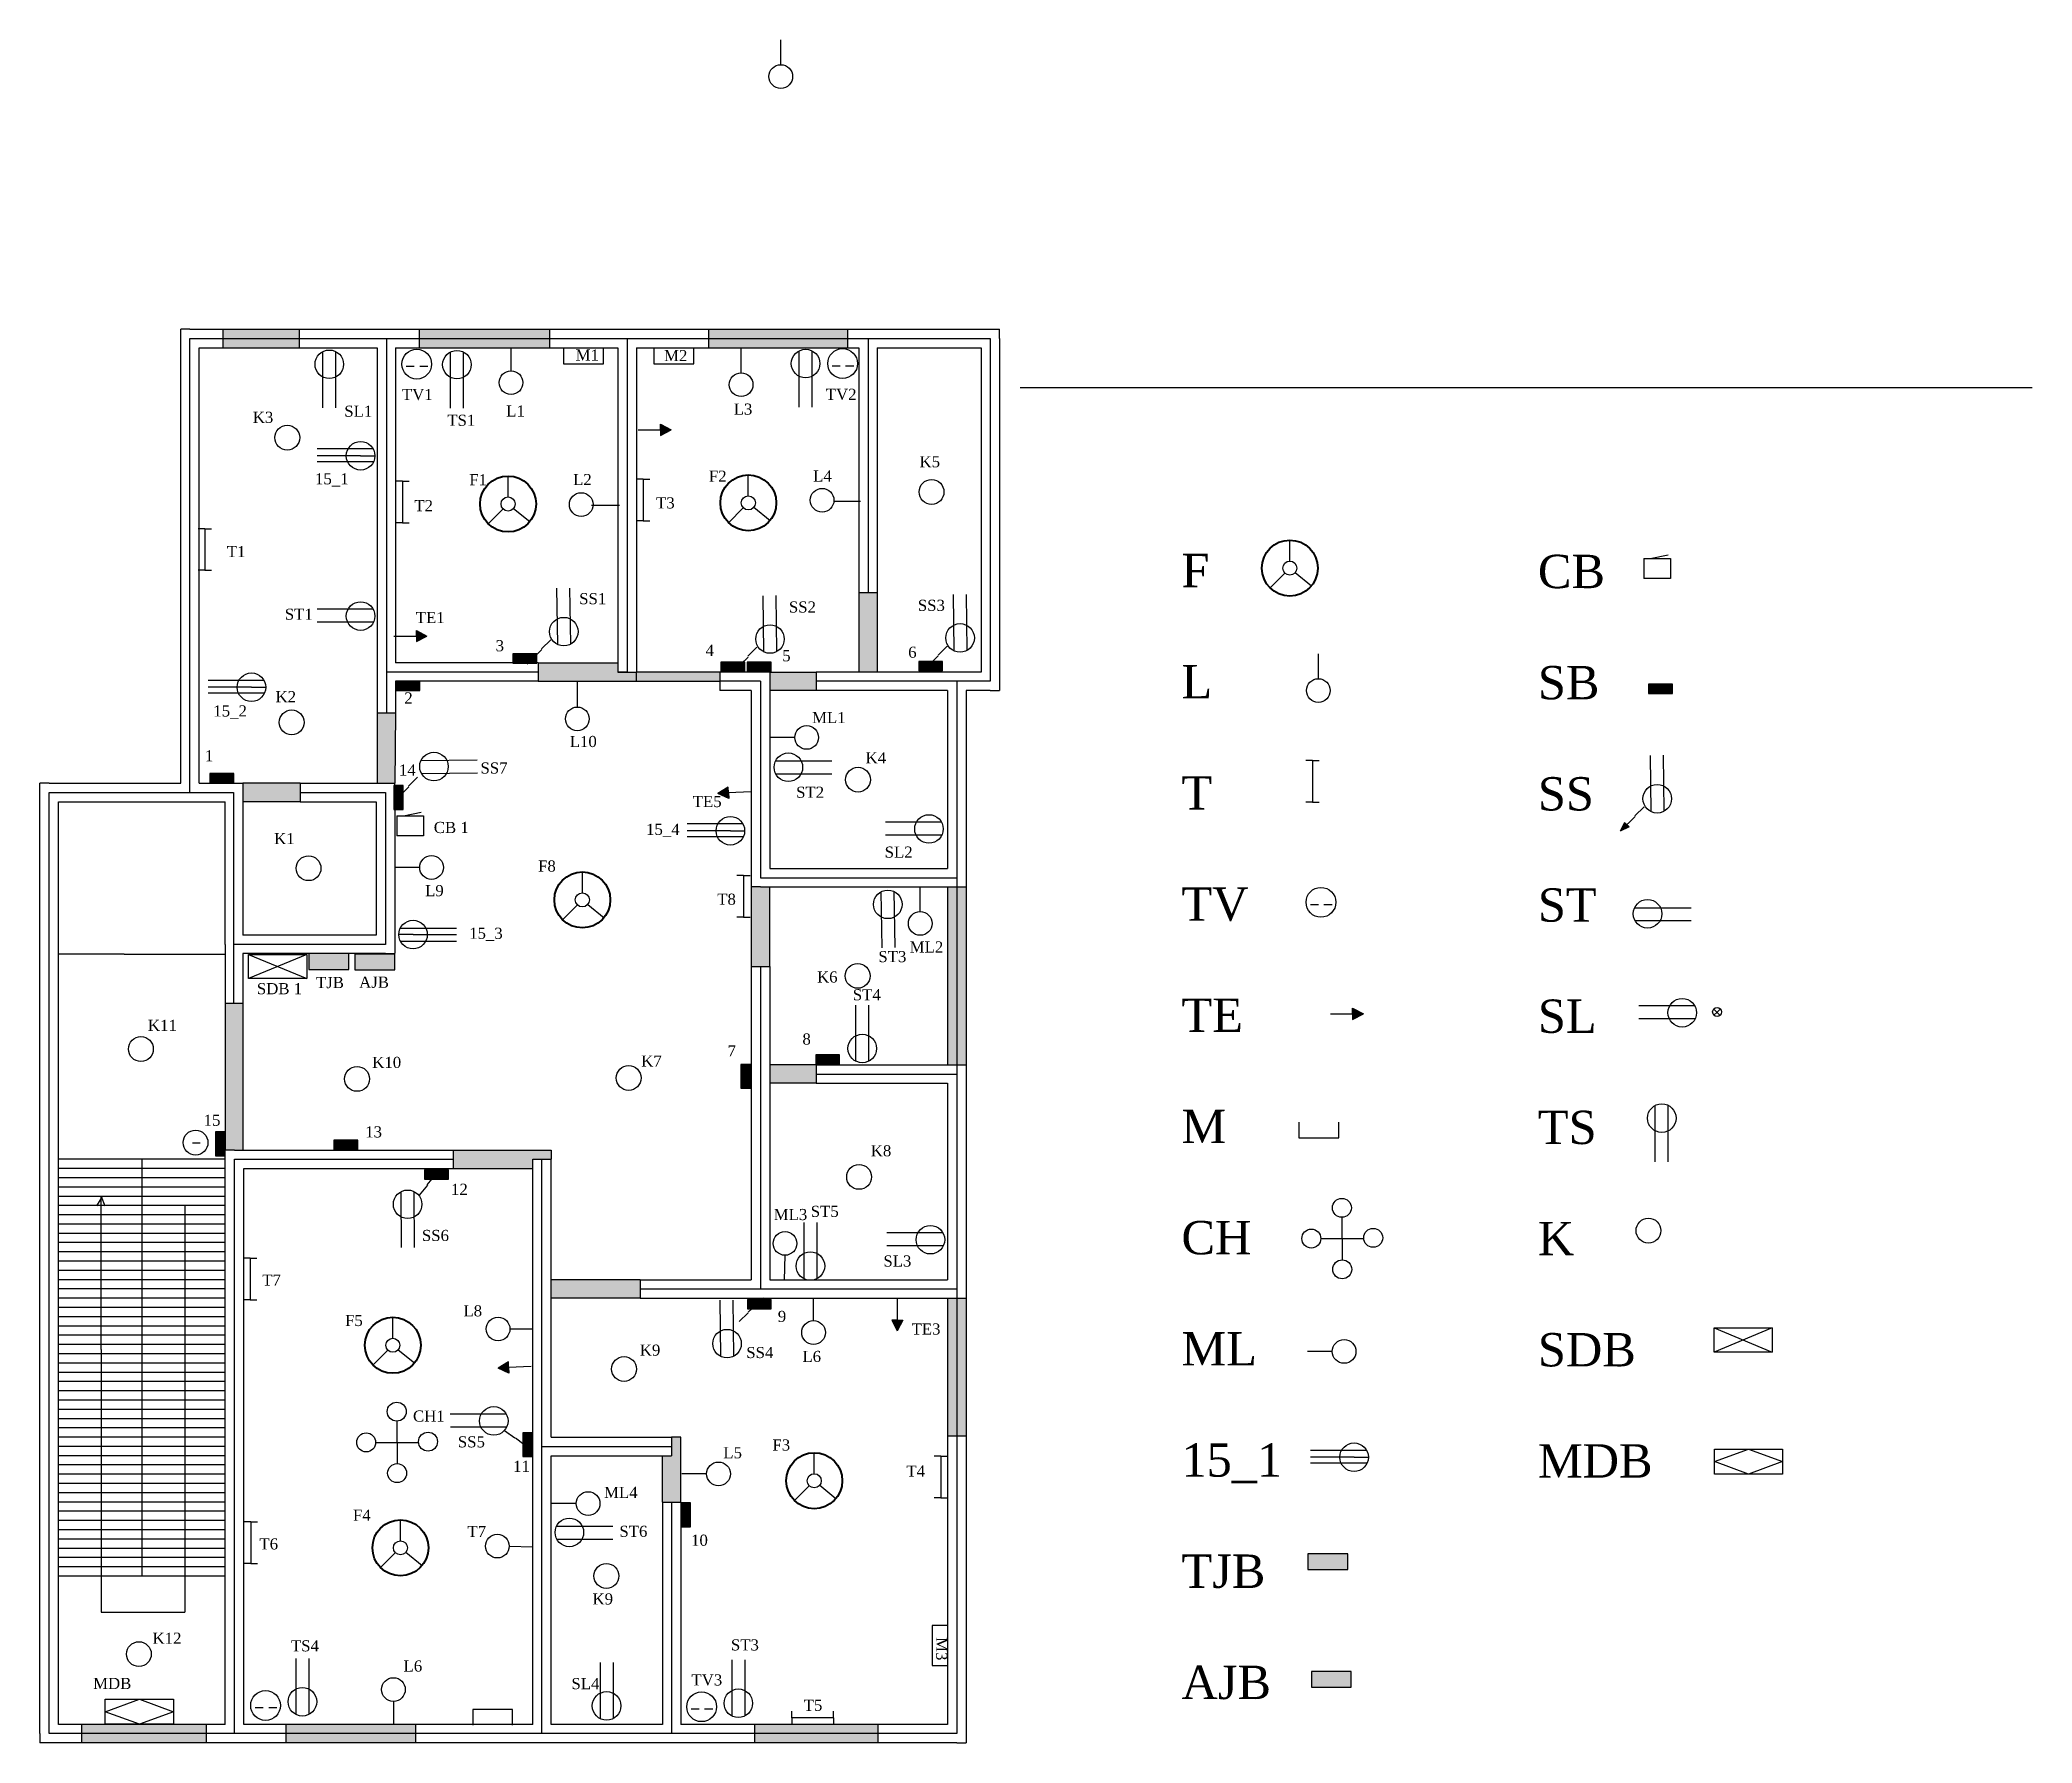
# Model space of a CAD drawing. Header units: inches. Extents: x -3484 to 5207, y -4537 to 4154.
# Drawn here: x -89 to 987, y -658 to 261 of the extents above; entities that cross this region are included whole.
import ezdxf

# ---------------------------------------------------------------- set-up
doc = ezdxf.new("R2010")
doc.units = ezdxf.units.IN
doc.header["$MEASUREMENT"] = 0

msp = doc.modelspace()

# ---------------------------------------------------------------- texts
at = {"attachment_point": 1}
for s, insert, char_height in [('{\\fTimes New Roman|b0|i0|c0|p18;\\C72;M1}', (200.6, 93.9), 6), ('{\\fTimes New Roman|b0|i0|c0|p18;\\C72;M2}', (248.3, 93.6), 6), ('{\\fTimes New Roman|b0|i0|c0|p18;\\C141;TV1}', (106.8, 72.6), 6), ('{\\fTimes New Roman|b0|i0|c0|p18;L3}', (285.9, 64.7), 6), ('{\\fTimes New Roman|b0|i0|c0|p18;\\C141;TV2}', (335.6, 72.7), 6), ('{\\fTimes New Roman|b0|i0|c0|p18;K3}', (26.3, 60.3), 6), ('{\\fTimes New Roman|b0|i0|c0|p18;SL1}', (75.7, 63.6), 6), ('{\\fTimes New Roman|b0|i0|c0|p18;TS1}', (131.3, 58.7), 6), ('{\\fTimes New Roman|b0|i0|c0|p18;L1}', (163.1, 63.7), 6), ('{\\fTimes New Roman|b0|i0|c0|p18;K5}', (386.2, 36.3), 6), ('{\\fTimes New Roman|b0|i0|c0|p18;\\C72;15_1}', (59.9, 27.1), 6), ('{\\fTimes New Roman|b0|i0|c0|p18;F1}', (143.2, 26.6), 6), ('{\\fTimes New Roman|b0|i0|c0|p18;L2}', (199.2, 26.7), 6), ('{\\fTimes New Roman|b0|i0|c0|p18;F2}', (272.5, 28.5), 6), ('{\\fTimes New Roman|b0|i0|c0|p18;L4}', (328.8, 28.6), 6), ('{\\fTimes New Roman|b0|i0|c0|p18;T2}', (113.5, 12.6), 6), ('{\\fTimes New Roman|b0|i0|c0|p18;T3}', (244, 14.1), 6), ('{\\fTimes New Roman|b0|i0|c0|p18;T1}', (12.3, -12.2), 6), ('{\\fTimes New Roman|b0|i0|c0|p18;F\\P\\PL\\P\\PT\\P\\PTV\\P\\PTE\\P\\PM\\P\\PCH\\P\\PML\\P\\P15_1\\P\\PTJB\\P\\PAJB}', (527.6, -16.4), 18), ('{\\fTimes New Roman|b0|i0|c0|p18;CB\\P\\PSB\\P\\PSS\\P\\PST\\P\\PSL\\P\\PTS\\P\\PK\\P\\PSDB\\P\\PMDB\\P }', (720, -16.9), 18), ('{\\fTimes New Roman|b0|i0|c0|p18;SS1}', (202.5, -37.6), 6), ('{\\fTimes New Roman|b0|i0|c0|p18;SS2}', (315.7, -42.1), 6), ('{\\fTimes New Roman|b0|i0|c0|p18;SS3}', (385.3, -41.2), 6), ('{\\fTimes New Roman|b0|i0|c0|p18;ST1}', (43.6, -46), 6), ('{\\fTimes New Roman|b0|i0|c0|p18;\\C54;TE1}', (114.3, -47.8), 6), ('{\\fTimes New Roman|b0|i0|c0|p18;\\C20;3}', (157.4, -63), 6), ('{\\fTimes New Roman|b0|i0|c0|p18;\\C20;4}', (270.7, -65.5), 6), ('{\\fTimes New Roman|b0|i0|c0|p18;\\C20;5}', (312.1, -68.4), 6), ('{\\fTimes New Roman|b0|i0|c0|p18;\\C20;6}', (380.1, -66.5), 6), ('{\\fTimes New Roman|b0|i0|c0|p18;K2}', (38.6, -90.5), 6), ('{\\fTimes New Roman|b0|i0|c0|p18;\\C20;2}', (108.1, -91.2), 6), ('{\\fTimes New Roman|b0|i0|c0|p18;\\C72;15_2}', (5, -98.2), 6), ('{\\fTimes New Roman|b0|i0|c0|p18;ML1}', (328.2, -101.8), 6), ('{\\fTimes New Roman|b0|i0|c0|p18;L10}', (197.4, -114.7), 6), ('{\\fTimes New Roman|b0|i0|c0|p18;\\C20;1}', (0.5, -122.4), 6), ('{\\fTimes New Roman|b0|i0|c0|p18;\\C0;SS7}', (149.2, -129), 6), ('{\\fTimes New Roman|b0|i0|c0|p18;K4}', (357.1, -123.5), 6), ('{\\fTimes New Roman|b0|i0|c0|p18;\\C20;14}', (105.2, -130.1), 6), ('{\\fTimes New Roman|b0|i0|c0|p18;\\C54;TE5}', (263.8, -147.1), 6), ('{\\fTimes New Roman|b0|i0|c0|p18;ST2}', (319.6, -142.1), 6), ('{\\fTimes New Roman|b0|i0|c0|p18;\\C4;CB 1}', (124, -161.1), 6), ('{\\fTimes New Roman|b0|i0|c0|p18;K1}', (37.8, -167.1), 6), ('{\\fTimes New Roman|b0|i0|c0|p18;\\C72;15_4}', (238.6, -162.1), 6), ('{\\fTimes New Roman|b0|i0|c0|p18;\\C0;F8}', (180.3, -181.9), 6), ('{\\fTimes New Roman|b0|i0|c0|p18;SL2}', (367.4, -174.4), 6), ('{\\fTimes New Roman|b0|i0|c0|p18;\\C0;L9}', (119.3, -195.2), 6), ('{\\fTimes New Roman|b0|i0|c0|p18;\\C0;T8}', (277, -199.8), 6), ('{\\fTimes New Roman|b0|i0|c0|p18;\\C72;15_3}', (143.1, -218.2), 6), ('{\\fTimes New Roman|b0|i0|c0|p18;ML2}', (380.9, -225.6), 6), ('{\\fTimes New Roman|b0|i0|c0|p18;ST3}', (364, -230.8), 6), ('{\\fTimes New Roman|b0|i0|c0|p18;\\C54;TJB}', (60.4, -244.8), 6), ('{\\fTimes New Roman|b0|i0|c0|p18;\\C141;AJB}', (83.7, -244.6), 6), ('{\\fTimes New Roman|b0|i0|c0|p18;K6}', (330.9, -241.8), 6), ('{\\fTimes New Roman|b0|i0|c0|p18;\\C20;SDB 1}', (28.5, -248.1), 6), ('{\\fTimes New Roman|b0|i0|c0|p18;ST4}', (350.2, -251.4), 6), ('{\\fTimes New Roman|b0|i0|c0|p18;\\C0;K11}', (-30.3, -267.9), 6), ('{\\fTimes New Roman|b0|i0|c0|p18;\\C20;8}', (323, -275.3), 6), ('{\\fTimes New Roman|b0|i0|c0|p18;\\C0;K10}', (90.8, -287.9), 6), ('{\\fTimes New Roman|b0|i0|c0|p18;\\C0;K7}', (236, -287.2), 6), ('{\\fTimes New Roman|b0|i0|c0|p18;\\C20;7}', (282.6, -281.7), 6), ('{\\fTimes New Roman|b0|i0|c0|p18;\\C20;15}', (-0.2, -319.1), 6), ('{\\fTimes New Roman|b0|i0|c0|p18;\\C20;13}', (87, -325.4), 6), ('{\\fTimes New Roman|b0|i0|c0|p18;K8}', (359.9, -335.6), 6), ('{\\fTimes New Roman|b0|i0|c0|p18;\\C20;12}', (133.3, -356.4), 6), ('{\\fTimes New Roman|b0|i0|c0|p18;ML3}', (307.5, -370), 6), ('{\\fTimes New Roman|b0|i0|c0|p18;ST5}', (327.5, -368.3), 6), ('{\\fTimes New Roman|b0|i0|c0|p18;SS6}', (117.6, -381.3), 6), ('{\\fTimes New Roman|b0|i0|c0|p18;SL3}', (366.7, -395.1), 6), ('{\\fTimes New Roman|b0|i0|c0|p18;T7}', (31.4, -405.4), 6), ('{\\fTimes New Roman|b0|i0|c0|p18;F5}', (76.1, -427.2), 6), ('{\\fTimes New Roman|b0|i0|c0|p18;L8}', (140, -422), 6), ('{\\fTimes New Roman|b0|i0|c0|p18;\\C20;9}', (309.7, -425), 6), ('{\\fTimes New Roman|b0|i0|c0|p18;\\C54;TE3}', (381.9, -431.8), 6), ('{\\fTimes New Roman|b0|i0|c0|p18;K9}', (235.2, -443.2), 6), ('{\\fTimes New Roman|b0|i0|c0|p18;SS4}', (292.7, -444.5), 6), ('{\\fTimes New Roman|b0|i0|c0|p18;L6}', (323, -446.6), 6), ('{\\fTimes New Roman|b0|i0|c0|p18;CH1}', (112.8, -478.8), 6), ('{\\fTimes New Roman|b0|i0|c0|p18;SS5}', (137, -492.7), 6), ('{\\fTimes New Roman|b0|i0|c0|p18;F3}', (306.8, -494.4), 6), ('{\\fTimes New Roman|b0|i0|c0|p18;L5}', (280.3, -498.6), 6), ('{\\fTimes New Roman|b0|i0|c0|p18;\\C20;11}', (166.8, -505.9), 6), ('{\\fTimes New Roman|b0|i0|c0|p18;T4}', (379.1, -508.5), 6), ('{\\fTimes New Roman|b0|i0|c0|p18;ML4}', (215.9, -520), 6), ('{\\fTimes New Roman|b0|i0|c0|p18;F4}', (80.4, -532.3), 6), ('{\\fTimes New Roman|b0|i0|c0|p18;T6}', (29.9, -547.8), 6), ('{\\fTimes New Roman|b0|i0|c0|p18;T7}', (142.2, -541.1), 6), ('{\\fTimes New Roman|b0|i0|c0|p18;ST6}', (224.2, -541), 6), ('{\\fTimes New Roman|b0|i0|c0|p18;\\C20;10}', (262.9, -545.8), 6), ('{\\fTimes New Roman|b0|i0|c0|p18;K9}', (209.7, -577.5), 6), ('{\\fTimes New Roman|b0|i0|c0|p18;K12}', (-27.8, -598.7), 6), ('{\\fTimes New Roman|b0|i0|c0|p18;ST3}', (284.4, -602.3), 6), ('{\\fTimes New Roman|b0|i0|c0|p18;TS4}', (46.9, -602.8), 6), ('{\\fTimes New Roman|b0|i0|c0|p18;\\C20;MDB}', (-59.9, -623.1), 6), ('{\\fTimes New Roman|b0|i0|c0|p18;L6}', (107.7, -613.7), 6), ('{\\fTimes New Roman|b0|i0|c0|p18;SL4}', (198.3, -623.2), 6), ('{\\fTimes New Roman|b0|i0|c0|p18;\\C141;TV3}', (263.1, -621.2), 6), ('{\\fTimes New Roman|b0|i0|c0|p18;T5}', (323.7, -634.9), 6)]:
    msp.add_mtext(s, dxfattribs=dict(at, insert=insert, char_height=char_height))
at = {"insert": (401.2, -601.1), "char_height": 6, "attachment_point": 1, "rotation": 270}
msp.add_mtext('{\\fTimes New Roman|b0|i0|c0|p18;\\C72;M3}', dxfattribs=at)

# ---------------------------------------------------------------- blocks, each defined once
blk = doc.blocks.new('A$C7E540E8D')
for p, q in [((24.5, 3), (24.5, 33.4)), ((31.5, 3.2), (31.5, 33.4)), ((6.7, 6.7), (2.4, 6.7)), ((14.1, 6.7), (9.7, 6.7))]:
    blk.add_line(p, q)
for centre, radius in [((8, 8), 8.04), ((27.9, 10), 7.71)]:
    blk.add_circle(centre, radius)

# ---------------------------------------------------------------- hatches: boundary and pattern name
h = msp.add_hatch(color=71)
h.paths.add_polyline_path([(51.5, 99.8), (51.5, 104.8), (16.4, 104.8), (10.4, 104.8), (10.4, 99.8), (16.4, 99.8)])
h.paths.add_polyline_path([(51.5, 94.8), (51.5, 99.8), (16.4, 99.8), (10.4, 99.8), (10.4, 94.8), (16.4, 94.8)])
h.paths.add_polyline_path([(186.6, 99.8), (186.6, 104.8), (116.3, 104.8), (116.3, 99.8)])
h.paths.add_polyline_path([(186.6, 94.8), (186.6, 99.8), (116.3, 99.8), (116.3, 94.8)])
h = msp.add_hatch(color=71)
h.paths.add_polyline_path([(347.5, 94.8), (347.5, 99.8), (272.4, 99.8), (272.4, 94.8)])
h.paths.add_polyline_path([(272.4, 104.8), (272.4, 99.8), (347.5, 99.8), (347.5, 104.8)])
h = msp.add_hatch(color=256)
h.paths.add_polyline_path([(252.1, 50.5), (246.4, 53.5), (246.4, 50.5)])
h.paths.add_polyline_path([(246.4, 47.5), (252.1, 50.5), (246.4, 50.5)])
h = msp.add_hatch(color=5)
h.paths.add_polyline_path([(233.4, -80.2), (233.4, -85.2), (278.4, -85.2), (278.4, -80.2)])
h.paths.add_polyline_path([(330.4, -90.2), (330.4, -80.2), (305.4, -80.2), (305.4, -85.2), (305.4, -90.2)])
h.paths.add_polyline_path([(363.4, -37.2), (353.4, -37.2), (353.4, -80.2), (363.4, -80.2)])
h.paths.add_polyline_path([(305.4, -196.2), (300.4, -196.2), (295.4, -196.2), (295.4, -239.2), (305.4, -239.2)])
h.paths.add_polyline_path([(330.4, -302.2), (330.4, -292.2), (305.4, -292.2), (305.4, -297.2), (305.4, -302.2)])
h.paths.add_polyline_path([(235.4, -418.2), (235.4, -408.2), (187.4, -408.2), (187.4, -418.2)])
h.paths.add_polyline_path([(134.4, -338.2), (134.4, -348.2), (177.4, -348.2), (177.4, -343.2), (187.4, -343.2), (187.4, -338.2)])
h.paths.add_polyline_path([(20.9, -259.2), (11.4, -259.2), (11.4, -338.2), (16.4, -338.2), (20.9, -338.2)])
h.paths.add_polyline_path([(51.9, -150.2), (51.9, -140.2), (20.9, -140.2), (20.9, -145.2), (20.9, -150.2)])
h.paths.add_polyline_path([(103.4, -102.2), (93.4, -102.2), (93.4, -140.2), (97.9, -140.2), (102.9, -140.2)])
h = msp.add_hatch(color=3)
h.paths.add_polyline_path([(363.4, -37.2), (353.4, -37.2), (353.4, -80.2), (363.4, -80.2)])
h.paths.add_polyline_path([(330.4, -80.2), (305.4, -80.2), (305.4, -85.2), (305.4, -90.2), (330.4, -90.2)])
h.paths.add_polyline_path([(233.4, -85.2), (233.4, -80.2), (223.4, -80.2), (223.4, -75.2), (180.4, -75.2), (180.4, -85.2)])
h.paths.add_polyline_path([(278.4, -85.2), (278.4, -80.2), (233.4, -80.2), (233.4, -85.2)])
h.paths.add_polyline_path([(295.4, -239.2), (305.4, -239.2), (305.4, -196.2), (300.4, -196.2), (295.4, -196.2)])
h.paths.add_polyline_path([(305.4, -292.2), (305.4, -297.2), (305.4, -302.2), (330.4, -302.2), (330.4, -292.2)])
h.paths.add_polyline_path([(235.4, -418.2), (235.4, -408.2), (187.4, -408.2), (187.4, -418.2)])
h.paths.add_polyline_path([(247.4, -528.2), (257.4, -528.2), (257.4, -493.2), (252.4, -493.2), (252.4, -503.2), (247.4, -503.2)])
h.paths.add_polyline_path([(134.4, -338.2), (134.4, -348.2), (177.4, -348.2), (177.4, -343.2), (187.4, -343.2), (187.4, -338.2)])
h.paths.add_polyline_path([(20.9, -259.2), (11.4, -259.2), (11.4, -338.2), (16.4, -338.2), (20.9, -338.2)])
h.paths.add_polyline_path([(51.9, -150.2), (51.9, -140.2), (20.9, -140.2), (20.9, -145.2), (20.9, -150.2)])
h.paths.add_polyline_path([(103.4, -102.2), (93.4, -102.2), (93.4, -140.2), (97.9, -140.2), (102.9, -140.2)])
h = msp.add_hatch(color=55)
h.paths.add_polyline_path([(363.4, -37.2), (353.4, -37.2), (353.4, -80.2), (363.4, -80.2)])
h.paths.add_polyline_path([(305.4, -85.2), (305.4, -90.2), (330.4, -90.2), (330.4, -80.2), (305.4, -80.2)])
h.paths.add_polyline_path([(180.4, -75.2), (180.4, -85.2), (233.4, -85.2), (233.4, -80.2), (223.4, -80.2), (223.4, -75.2)])
h.paths.add_polyline_path([(295.4, -239.2), (305.4, -239.2), (305.4, -196.2), (300.4, -196.2), (295.4, -196.2)])
h.paths.add_polyline_path([(278.4, -85.2), (278.4, -80.2), (233.4, -80.2), (233.4, -85.2)])
h.paths.add_polyline_path([(305.4, -292.2), (305.4, -297.2), (305.4, -302.2), (330.4, -302.2), (330.4, -292.2)])
h.paths.add_polyline_path([(235.4, -418.2), (235.4, -408.2), (187.4, -408.2), (187.4, -418.2)])
h.paths.add_polyline_path([(257.4, -493.2), (252.4, -493.2), (252.4, -503.2), (247.4, -503.2), (247.4, -528.2), (257.4, -528.2)])
h.paths.add_polyline_path([(20.9, -259.2), (11.4, -259.2), (11.4, -338.2), (16.4, -338.2), (20.9, -338.2)])
h.paths.add_polyline_path([(20.9, -140.2), (20.9, -145.2), (20.9, -150.2), (51.9, -150.2), (51.9, -140.2)])
h.paths.add_polyline_path([(102.9, -140.2), (103.4, -102.2), (93.4, -102.2), (93.4, -140.2), (97.9, -140.2)])
h = msp.add_hatch(color=256)
h.paths.add_polyline_path([(120.3, -60.8), (114.6, -57.8), (114.6, -60.8)])
h.paths.add_polyline_path([(114.6, -63.8), (120.3, -60.8), (114.6, -60.8)])
for color, points in [(8, [(179.6, -75.4), (179.6, -70.3), (166.7, -70.3), (166.7, -75.4)]), (8, [(292, -79.9), (292, -74.9), (279, -74.9), (279, -79.9)]), (8, [(306.1, -79.9), (306.1, -74.9), (293.2, -74.9), (293.2, -79.9)]), (8, [(398.7, -79.6), (398.7, -74.5), (385.8, -74.5), (385.8, -79.6)]), (8, [(116.4, -90.1), (116.4, -85.1), (103.5, -85.1), (103.5, -90.1)]), (8, [(792.7, -91.8), (792.7, -86.7), (779.8, -86.7), (779.8, -91.8)]), (8, [(16.1, -140), (16.1, -134.9), (3.2, -134.9), (3.2, -140)]), (8, [(102.4, -154.4), (107.5, -154.4), (107.5, -141.4), (102.4, -141.4)]), (55, [(56.6, -232.2), (56.6, -240.7), (78.1, -240.7), (78.1, -232.2)]), (55, [(81.4, -232.4), (81.4, -240.9), (102.9, -240.9), (102.9, -232.4)]), (151, [(102.9, -240.9), (102.9, -232.4), (81.4, -232.4), (81.4, -240.9)]), (8, [(343.1, -291.9), (343.1, -286.8), (330.2, -286.8), (330.2, -291.9)]), (8, [(289.8, -304.9), (294.9, -304.9), (294.9, -292), (289.8, -292)]), (8, [(6.1, -341.3), (11.1, -341.3), (11.1, -328.4), (6.1, -328.4)]), (8, [(83, -337.9), (83, -332.8), (70, -332.8), (70, -337.9)]), (55, [(134.4, -338.2), (134.4, -348.2), (177.4, -348.2), (177.4, -343.2), (187.4, -343.2), (187.4, -338.2)]), (8, [(131.9, -354), (131.9, -348.9), (119, -348.9), (119, -354)]), (8, [(306.2, -423.9), (306.2, -418.8), (293.3, -418.8), (293.3, -423.9)]), (8, [(172.1, -503.7), (177.2, -503.7), (177.2, -490.8), (172.1, -490.8)]), (5, [(257.4, -493.2), (252.4, -493.2), (252.4, -503.2), (247.4, -503.2), (247.4, -528.2), (257.4, -528.2)]), (55, [(257.4, -493.2), (252.4, -493.2), (252.4, -503.2), (247.4, -503.2), (247.4, -528.2), (257.4, -528.2)]), (8, [(257.5, -541.6), (262.5, -541.6), (262.5, -528.7), (257.5, -528.7)]), (55, [(595.8, -556.1), (595.8, -564.6), (617.4, -564.6), (617.4, -556.1)]), (151, [(597.8, -619.7), (597.8, -628.2), (619.3, -628.2), (619.3, -619.7)])]:
    msp.add_hatch(color=color).paths.add_polyline_path(points)
h = msp.add_hatch(color=256)
h.paths.add_polyline_path([(179.3, -73.4), (178.1, -72.2), (174.4, -75.8)])
h.paths.add_polyline_path([(178.1, -72.2), (176.8, -71.1), (174.4, -75.8)])
h = msp.add_hatch(color=256)
h.paths.add_polyline_path([(290.6, -77.4), (289.3, -76.3), (285.6, -79.9)])
h.paths.add_polyline_path([(289.3, -76.3), (288, -75.1), (285.6, -79.9)])
h = msp.add_hatch(color=256)
h.paths.add_polyline_path([(393.3, -76.8), (392, -75.6), (388.3, -79.2)])
h.paths.add_polyline_path([(392, -75.6), (390.7, -74.5), (388.3, -79.2)])
h = msp.add_hatch(color=256)
h.paths.add_polyline_path([(107.5, -147.5), (106.3, -146.4), (102.6, -150)])
h.paths.add_polyline_path([(106.3, -146.4), (105, -145.2), (102.6, -150)])
h = msp.add_hatch(color=256)
h.paths.add_polyline_path([(277.4, -145.7), (283.3, -148.4), (283.1, -145.4)])
h.paths.add_polyline_path([(283, -142.4), (277.4, -145.7), (283.1, -145.4)])
h = msp.add_hatch(color=256)
h.paths.add_polyline_path([(769.5, -163.5), (768.3, -162.4), (764.6, -166)])
h.paths.add_polyline_path([(768.3, -162.4), (767, -161.3), (764.6, -166)])
h = msp.add_hatch(color=71)
h.paths.add_polyline_path([(406.4, -196.2), (401.4, -196.2), (401.4, -292.2), (406.4, -292.2)])
h.paths.add_polyline_path([(406.4, -292.2), (411.4, -292.2), (411.4, -196.2), (406.4, -196.2)])
h = msp.add_hatch(color=256)
h.paths.add_polyline_path([(625.8, -264.7), (620, -261.7), (620, -264.7)])
h.paths.add_polyline_path([(620, -267.7), (625.8, -264.7), (620, -264.7)])
h = msp.add_hatch(color=256)
h.paths.add_polyline_path([(123, -351.3), (124.3, -352.2), (127.7, -348.3)])
h.paths.add_polyline_path([(124.3, -352.2), (125.7, -353.3), (127.7, -348.3)])
h = msp.add_hatch(color=256)
h.paths.add_polyline_path([(297, -420.5), (298.2, -421.7), (302, -418.2)])
h.paths.add_polyline_path([(298.2, -421.7), (299.4, -422.9), (302, -418.2)])
h = msp.add_hatch(color=71)
h.paths.add_polyline_path([(401.4, -492.5), (406.4, -492.5), (406.4, -418.2), (401.4, -418.2)])
h.paths.add_polyline_path([(411.4, -418.2), (406.4, -418.2), (406.4, -492.5), (411.4, -492.5)])
h = msp.add_hatch(color=256)
h.paths.add_polyline_path([(374.2, -435.8), (377.2, -430.1), (374.2, -430.1)])
h.paths.add_polyline_path([(371.2, -430.1), (374.2, -435.8), (374.2, -430.1)])
h = msp.add_hatch(color=256)
h.paths.add_polyline_path([(158.7, -455.9), (164.6, -458.6), (164.4, -455.6)])
h.paths.add_polyline_path([(164.3, -452.6), (158.7, -455.9), (164.4, -455.6)])
h = msp.add_hatch(color=256)
h.paths.add_polyline_path([(173.9, -495.8), (173, -497.2), (177.2, -500.3)])
h.paths.add_polyline_path([(173, -497.2), (172.1, -498.7), (177.2, -500.3)])
h = msp.add_hatch(color=71)
h.paths.add_polyline_path([(-66.2, -648.2), (-66.2, -653.2), (1.1, -653.2), (1.1, -648.2)])
h.paths.add_polyline_path([(-66.2, -653.2), (-66.2, -658.2), (1.1, -658.2), (1.1, -653.2)])
h = msp.add_hatch(color=71)
h.paths.add_polyline_path([(-66.2, -648.2), (-66.2, -653.2), (1.1, -653.2), (1.1, -648.2)])
h.paths.add_polyline_path([(-66.2, -653.2), (-66.2, -658.2), (1.1, -658.2), (1.1, -653.2)])
h = msp.add_hatch(color=71)
h.paths.add_polyline_path([(44.1, -648.2), (44.1, -653.2), (114.1, -653.2), (114.1, -648.2)])
h.paths.add_polyline_path([(44.1, -653.2), (44.1, -658), (44.1, -658.2), (114.1, -658.2), (114.1, -653.2)])
h = msp.add_hatch(color=71)
h.paths.add_polyline_path([(363.7, -653.2), (363.7, -648.2), (297.1, -648.2), (297.1, -653.2)])
h.paths.add_polyline_path([(297.1, -653.2), (297.1, -658.2), (363.7, -658.2), (363.7, -653.2)])
h = msp.add_hatch(color=71)
h.paths.add_polyline_path([(297.1, -648.2), (297.1, -653.2), (363.7, -653.2), (363.7, -648.2)])
h.paths.add_polyline_path([(297.1, -653.2), (297.1, -658.2), (363.7, -658.2), (363.7, -653.2)])

# ---------------------------------------------------------------- linework, layer by layer
for p, q in [((311.3, 247.6), (311.3, 261)), ((-7.6, 104.8), (-12.6, 104.8)), ((-12.6, 99.8), (-12.6, 104.8)), ((-12.6, -140.2), (-12.6, 99.8)), ((-7.6, 104.8), (16.4, 104.8)), ((10.4, 94.7), (10.4, 104.8)), ((16.4, 104.8), (98.4, 104.8)), ((51.5, 94.7), (51.5, 104.8)), ((98.4, 104.8), (228.4, 104.8)), ((116.3, 94.7), (116.3, 104.7)), ((186.6, 94.7), (186.6, 104.8)), ((228.4, 104.8), (358.4, 104.8)), ((272.4, 94.8), (272.4, 104.9)), ((347.5, 94.8), (347.5, 104.7)), ((358.4, 104.8), (424.4, 104.8)), ((424.4, 104.8), (429.4, 104.8)), ((429.4, 99.8), (429.4, 104.8)), ((429.4, 99.8), (429.4, -85.2)), ((-2.6, 94.8), (16.4, 94.8)), ((-2.6, -140.2), (-2.6, 94.8)), ((16.4, 94.8), (93.4, 94.8)), ((63.9, 92.7), (63.9, 62.4)), ((70.9, 92.8), (70.9, 62.4)), ((93.4, 94.8), (93.4, -80.2)), ((103.4, 94.8), (223.4, 94.8)), ((103.4, 94.8), (103.4, -75.2)), ((132.9, 92.5), (132.9, 62.2)), ((139.9, 92.6), (139.9, 62.2)), ((165.7, 82.4), (165.7, 94.8)), ((194.1, 94.7), (194.1, 86.2)), ((194.1, 86.2), (215.7, 86.2)), ((215.7, 86.2), (215.7, 94.7)), ((223.4, 94.8), (223.4, -80.2)), ((233.4, 94.8), (353.4, 94.8)), ((233.4, 94.8), (233.4, -80.2)), ((242.7, 94.6), (242.7, 86.1)), ((242.7, 86.1), (264.3, 86.1)), ((264.3, 86.1), (264.3, 94.6)), ((289.9, 81.3), (289.9, 94.8)), ((321.1, 93), (321.1, 62.8)), ((328.1, 93.2), (328.1, 62.8)), ((353.4, 94.8), (353.4, -37.2)), ((363.4, 94.8), (419.4, 94.8)), ((363.4, 94.8), (363.4, -37.2)), ((419.4, 94.8), (419.4, -80.2)), ((113.4, 84.7), (109.1, 84.7)), ((120.8, 84.7), (116.4, 84.7)), ((343.3, 84.9), (339, 84.9)), ((350.8, 84.9), (346.3, 84.9)), ((440.5, 73.3), (986.8, 73.3)), ((234.3, 50.5), (246.4, 50.5)), ((246.4, 50.5), (246.4, 53.5)), ((246.4, 53.5), (252.1, 50.5)), ((246.4, 50.5), (246.4, 47.5)), ((246.4, 50.5), (252.1, 50.5)), ((246.4, 47.5), (252.1, 50.5)), ((91.3, 40.2), (61.1, 40.2)), ((84.5, 36.5), (61.1, 36.5)), ((91.5, 33.2), (61.1, 33.2)), ((84.5, 36.5), (92.2, 36.5)), ((107.2, 22.8), (103.6, 22.8)), ((107.2, 22.8), (107.2, 0.4)), ((107.2, 22.8), (110.8, 22.8)), ((164.1, 14.3), (164.1, 25.7)), ((237, 23.9), (233.4, 23.9)), ((237, 23.9), (237, 1.4)), ((237, 23.9), (240.6, 23.9)), ((293.8, 14.9), (293.8, 26.3)), ((340, 12.1), (354.3, 12.1)), ((107.2, 0.4), (103.6, 0.4)), ((107.2, 0.4), (110.8, 0.4)), ((161.4, 7.9), (153.4, -0.2)), ((167.1, 8.1), (175.9, 1)), ((209.2, 9.9), (224.2, 9.9)), ((237, 1.4), (233.4, 1.4)), ((237, 1.4), (240.6, 1.4)), ((291.1, 8.4), (283.1, 0.4)), ((296.7, 8.7), (305.5, 1.5)), ((0.5, -2.9), (-3.1, -2.9)), ((0.5, -2.9), (0.5, -25.3)), ((0.5, -2.9), (4.1, -2.9)), ((586.1, -20.3), (586.1, -8.9)), ((777.2, -19), (791.6, -19)), ((777.2, -19), (777.2, -29.8)), ((780.7, -19), (790.3, -16.9)), ((791.6, -19), (791.6, -29.8)), ((0.5, -25.3), (-3.1, -25.3)), ((0.5, -25.3), (4.1, -25.3)), ((583.4, -26.8), (575.4, -34.8)), ((589, -26.5), (597.8, -33.7)), ((791.6, -29.8), (777.2, -29.8)), ((190.9, -65.4), (190.5, -35)), ((197.9, -65.1), (197.5, -34.9)), ((302.2, -69.4), (301.8, -39)), ((309.2, -69.2), (308.8, -38.9)), ((353.4, -37.2), (363.4, -37.2)), ((353.4, -37.2), (353.4, -80.2)), ((363.4, -37.2), (363.4, -80.2)), ((404.9, -68.8), (404.5, -38.4)), ((411.9, -68.5), (411.5, -38.3)), ((102.5, -60.8), (114.6, -60.8)), ((114.6, -60.8), (114.6, -57.8)), ((114.6, -57.8), (120.3, -60.8)), ((114.6, -60.8), (114.6, -63.8)), ((114.6, -60.8), (120.3, -60.8)), ((114.6, -63.8), (120.3, -60.8)), ((182.2, -67.7), (187.1, -62.8)), ((180.4, -75.2), (103.4, -75.2)), ((179.6, -70.3), (166.7, -70.3)), ((166.7, -70.3), (166.7, -75.4)), ((182.4, -68), (174.4, -75.8)), ((174.4, -75.8), (176.8, -71.1)), ((174.4, -75.8), (179.3, -73.4)), ((179.6, -75.4), (179.6, -70.3)), ((180.4, -75.2), (180.4, -85.2)), ((180.4, -75.2), (223.4, -75.2)), ((292, -74.9), (279, -74.9)), ((279, -74.9), (279, -79.9)), ((293.7, -72.1), (285.6, -79.9)), ((285.6, -79.9), (288, -75.1)), ((292, -79.9), (292, -74.9)), ((306.1, -74.9), (293.2, -74.9)), ((293.2, -74.9), (293.2, -79.9)), ((293.5, -71.7), (298.4, -66.8)), ((306.1, -79.9), (306.1, -74.9)), ((398.7, -74.5), (385.8, -74.5)), ((385.8, -74.5), (385.8, -79.6)), ((396.3, -71.4), (388.3, -79.2)), ((388.3, -79.2), (390.7, -74.5)), ((396.2, -71.1), (401.1, -66.2)), ((398.7, -79.6), (398.7, -74.5)), ((601.5, -83.8), (601.5, -70.4)), ((32.4, -84.7), (2.2, -84.7)), ((93.4, -80.2), (93.4, -102.2)), ((180.4, -85.2), (103.4, -85.2)), ((103.4, -85.2), (103.4, -102.2)), ((103.4, -85.2), (103.4, -102.2)), ((103.4, -85.2), (103.4, -102.2)), ((116.4, -85.1), (103.5, -85.1)), ((103.5, -85.1), (103.5, -90.1)), ((116.4, -90.1), (116.4, -85.1)), ((166.7, -75.4), (179.6, -75.4)), ((172.8, -75.4), (172.8, -75.4)), ((172.8, -75.4), (172.8, -75.4)), ((172.8, -75.4), (172.8, -75.4)), ((174.4, -75.8), (174.4, -75.8)), ((174.4, -75.8), (174.4, -75.8)), ((174.4, -75.8), (174.4, -75.8)), ((180.4, -85.2), (233.4, -85.2)), ((201.5, -99.1), (201.5, -85.7)), ((223.4, -80.2), (233.4, -80.2)), ((228.4, -80.2), (223.4, -80.2)), ((228.4, -80.2), (232.4, -80.2)), ((233.4, -85.2), (233.4, -80.2)), ((278.4, -80.2), (233.4, -80.2)), ((233.4, -85.2), (278.4, -85.2)), ((305.4, -80.2), (278.4, -80.2)), ((278.4, -80.2), (278.4, -90.2)), ((279, -79.9), (292, -79.9)), ((285.6, -79.9), (290.6, -77.4)), ((285.6, -79.9), (285.6, -79.9)), ((285.6, -79.9), (285.6, -79.9)), ((285.6, -79.9), (285.6, -79.9)), ((293.2, -79.9), (306.1, -79.9)), ((305.4, -80.2), (305.4, -85.2)), ((305.4, -80.2), (330.4, -80.2)), ((305.4, -85.2), (305.4, -186.2)), ((406.4, -80.2), (330.4, -80.2)), ((330.4, -80.2), (330.4, -90.2)), ((385.8, -79.6), (398.7, -79.6)), ((388.3, -79.2), (393.3, -76.8)), ((388.3, -79.2), (388.3, -79.2)), ((388.3, -79.2), (388.3, -79.2)), ((388.3, -79.2), (388.3, -79.2)), ((406.4, -80.2), (401.4, -80.2)), ((419.4, -80.2), (406.4, -80.2)), ((429.4, -85.2), (429.4, -90.2)), ((25.6, -88.4), (2.2, -88.4)), ((32.5, -91.7), (2.2, -91.7)), ((25.6, -88.4), (33.3, -88.4)), ((103.5, -90.1), (116.4, -90.1)), ((295.4, -90.2), (278.4, -90.2)), ((295.4, -90.2), (295.4, -191.2)), ((330.4, -90.2), (305.4, -90.2)), ((401.4, -90.2), (330.4, -90.2)), ((401.4, -90.2), (401.4, -186.2)), ((424.4, -90.2), (411.4, -90.2)), ((411.4, -90.2), (411.4, -191.2)), ((424.4, -90.2), (429.4, -90.2)), ((792.7, -86.7), (779.8, -86.7)), ((779.8, -86.7), (779.8, -91.8)), ((779.8, -91.8), (792.7, -91.8)), ((792.7, -91.8), (792.7, -86.7)), ((93.4, -102.2), (103.4, -102.2)), ((93.4, -102.2), (93.4, -140.2)), ((103.4, -102.2), (102.9, -140.2)), ((318.9, -115.5), (305.5, -115.5)), ((117.1, -128), (147.5, -127.6)), ((308.4, -128.2), (338.8, -128.2)), ((598.4, -128), (594.8, -128)), ((598.4, -128), (598.4, -150.5)), ((598.4, -128), (602, -128)), ((781.2, -155.6), (780.8, -125.2)), ((788.2, -155.3), (787.8, -125.1)), ((16.1, -134.9), (3.2, -134.9)), ((3.2, -134.9), (3.2, -140)), ((16.1, -140), (16.1, -134.9)), ((110.4, -141.8), (115.3, -136.9)), ((117.4, -135), (147.6, -134.6)), ((308.6, -135.2), (338.8, -135.2)), ((-88.6, -145.2), (-88.6, -140.2)), ((-83.6, -140.2), (-88.6, -140.2)), ((-88.6, -227.2), (-88.6, -145.2)), ((-83.6, -140.2), (-12.6, -140.2)), ((-78.6, -150.2), (-7.6, -150.2)), ((-78.6, -227.2), (-78.6, -150.2)), ((-7.6, -150.2), (-2.6, -150.2)), ((-2.6, -140.2), (15.9, -140.2)), ((-2.6, -150.2), (11.4, -150.2)), ((3.2, -140), (16.1, -140)), ((11.4, -227.2), (11.4, -150.2)), ((15.9, -140.2), (20.9, -140.2)), ((20.9, -140.2), (20.9, -145.2)), ((51.9, -140.2), (20.9, -140.2)), ((20.9, -145.2), (20.9, -222.2)), ((51.9, -150.2), (20.9, -150.2)), ((51.9, -140.2), (97.9, -140.2)), ((51.9, -140.2), (51.9, -150.2)), ((51.9, -150.2), (92.9, -150.2)), ((92.9, -150.2), (92.9, -222.2)), ((97.9, -140.2), (102.9, -140.2)), ((107.5, -141.4), (102.4, -141.4)), ((102.4, -141.4), (102.4, -154.4)), ((110.6, -142.1), (102.6, -150)), ((102.6, -150), (105, -145.2)), ((102.6, -150), (107.5, -147.5)), ((102.6, -150), (102.6, -150)), ((102.6, -150), (102.6, -150)), ((102.6, -150), (102.6, -150)), ((102.9, -145.2), (102.9, -140.2)), ((102.9, -145.2), (102.9, -227.2)), ((107.5, -154.4), (107.5, -141.4)), ((283, -142.4), (277.4, -145.7)), ((283.1, -145.4), (277.4, -145.7)), ((283.3, -148.4), (277.4, -145.7)), ((283.1, -145.4), (283, -142.4)), ((295.1, -144.8), (283.1, -145.4)), ((283.1, -145.4), (283.3, -148.4)), ((598.4, -150.5), (594.8, -150.5)), ((598.4, -150.5), (602, -150.5)), ((102.4, -154.4), (107.5, -154.4)), ((104.1, -157.9), (118.5, -157.9)), ((104.1, -157.9), (104.1, -168.7)), ((107.6, -157.9), (117.2, -155.8)), ((118.5, -157.9), (118.5, -168.7)), ((772.6, -158.2), (764.6, -166)), ((764.6, -166), (767, -161.3)), ((772.4, -157.8), (777.3, -152.9)), ((118.5, -168.7), (104.1, -168.7)), ((290.9, -162.2), (260.7, -162.2)), ((284.1, -165.9), (260.7, -165.9)), ((291, -169.2), (260.7, -169.2)), ((284.1, -165.9), (291.8, -165.9)), ((764.6, -166), (769.5, -163.5)), ((764.6, -166), (764.6, -166)), ((764.6, -166), (764.6, -166)), ((764.6, -166), (764.6, -166)), ((116.4, -185.7), (103, -185.7)), ((204.2, -199.4), (204.2, -188.1)), ((291.2, -190.1), (287.6, -190.1)), ((291.2, -190.1), (291.2, -212.5)), ((291.2, -190.1), (294.8, -190.1)), ((295.4, -191.2), (295.4, -196.2)), ((305.4, -186.2), (401.4, -186.2)), ((411.4, -191.2), (411.4, -297.2)), ((300.4, -196.2), (295.4, -196.2)), ((295.4, -196.2), (295.4, -239.2)), ((300.4, -196.2), (406.4, -196.2)), ((305.4, -239.2), (305.4, -196.2)), ((365.3, -198.8), (365.8, -229.1)), ((372.3, -198.5), (372.8, -228.9)), ((386.6, -209.5), (386.6, -196)), ((401.4, -196.2), (401.4, -292.2)), ((406.4, -196.2), (411.4, -196.2)), ((201.5, -205.9), (193.5, -213.9)), ((207.1, -205.6), (215.9, -212.8)), ((291.2, -212.5), (287.6, -212.5)), ((291.2, -212.5), (294.8, -212.5)), ((601.5, -205.8), (597.3, -205.8)), ((609, -205.8), (604.5, -205.8)), ((772.3, -207.4), (802.7, -207.4)), ((772.4, -214.4), (802.7, -214.4)), ((92.9, -222.2), (20.9, -222.2)), ((112.8, -221.9), (105.1, -221.9)), ((105.9, -218.5), (136.2, -218.5)), ((106, -225.5), (136.2, -225.5)), ((112.8, -221.9), (136.2, -221.9)), ((-88.6, -343.2), (-88.6, -227.2)), ((-78.6, -343.2), (-78.6, -227.2)), ((-43.1, -232.4), (-78.6, -232.4)), ((-43.1, -232.4), (11.4, -232.4)), ((11.4, -227.2), (11.4, -259.2)), ((97.9, -232.2), (20.9, -232.2)), ((20.9, -232.2), (20.9, -259.2)), ((24, -232.6), (55.4, -245.7)), ((55.4, -232.6), (24, -245.7)), ((78.1, -232.2), (56.6, -232.2)), ((56.6, -232.2), (56.6, -240.7)), ((78.1, -240.7), (78.1, -232.2)), ((102.9, -232.4), (81.4, -232.4)), ((81.4, -232.4), (81.4, -240.9)), ((97.9, -232.2), (102.9, -232.2)), ((102.9, -227.2), (102.9, -232.2)), ((102.9, -240.9), (102.9, -232.4)), ((56.6, -240.7), (78.1, -240.7)), ((81.4, -240.9), (102.9, -240.9)), ((295.4, -239.2), (295.4, -297.2)), ((295.4, -239.2), (305.4, -239.2)), ((305.4, -239.2), (305.4, -297.2)), ((20.9, -259.2), (11.4, -259.2)), ((11.4, -259.2), (11.4, -338.2)), ((20.9, -259.2), (20.9, -338.2)), ((351.9, -290.4), (351.9, -260)), ((358.9, -290.2), (358.9, -260)), ((608, -264.7), (620, -264.7)), ((620, -264.7), (620, -261.7)), ((620, -261.7), (625.8, -264.7)), ((620, -264.7), (620, -267.7)), ((620, -264.7), (625.8, -264.7)), ((620, -267.7), (625.8, -264.7)), ((814.9, -262.1), (818.2, -265.4)), ((816.7, -263.8), (815, -265.4)), ((816.7, -263.8), (818.4, -262.1)), ((343.1, -286.8), (330.2, -286.8)), ((330.2, -286.8), (330.2, -291.9)), ((343.1, -291.9), (343.1, -286.8)), ((294.9, -292), (289.8, -292)), ((289.8, -292), (289.8, -304.9)), ((294.9, -304.9), (294.9, -292)), ((295.4, -297.2), (295.4, -408.2)), ((330.4, -292.2), (305.4, -292.2)), ((305.4, -297.2), (305.4, -408.2)), ((330.2, -291.9), (343.1, -291.9)), ((330.4, -292.2), (401.4, -292.2)), ((330.4, -292.2), (330.4, -302.2)), ((401.4, -292.2), (411.4, -292.2)), ((411.4, -297.2), (411.4, -403.2)), ((411.4, -297.2), (411.4, -403.2)), ((289.8, -304.9), (294.9, -304.9)), ((330.4, -302.2), (305.4, -302.2)), ((330.4, -302.2), (401.4, -302.2)), ((401.4, -302.2), (401.4, -403.2)), ((783.2, -314.2), (783.2, -344.5)), ((790.2, -314.1), (790.2, -344.5)), ((11.1, -328.4), (6.1, -328.4)), ((6.1, -328.4), (6.1, -341.3)), ((11.1, -341.3), (11.1, -328.4)), ((83, -332.8), (70, -332.8)), ((70, -332.8), (70, -337.9)), ((83, -337.9), (83, -332.8)), ((591, -323.1), (591, -331.6)), ((591, -331.6), (612.6, -331.6)), ((612.6, -331.6), (612.6, -323.1)), ((-88.6, -653.2), (-88.6, -343.2)), ((-78.6, -648.2), (-78.6, -343.2)), ((11.4, -343.2), (-78.6, -343.2)), ((-33.6, -343.2), (-33.6, -438.2)), ((-6.3, -334.3), (-2.1, -334.3)), ((6.1, -341.3), (11.1, -341.3)), ((11.4, -343.2), (11.4, -338.2)), ((16.4, -338.2), (11.4, -338.2)), ((11.4, -648.2), (11.4, -343.2)), ((16.4, -338.2), (134.4, -338.2)), ((70, -337.9), (83, -337.9)), ((134.4, -338.2), (134.4, -348.2)), ((134.4, -338.2), (187.4, -338.2)), ((177.4, -648.2), (177.4, -343.2)), ((177.4, -343.2), (187.4, -343.2)), ((187.4, -338.2), (187.4, -343.2)), ((187.4, -493.2), (187.4, -343.2)), ((11.4, -348.2), (-78.6, -348.2)), ((11.4, -353.2), (-78.6, -353.2)), ((21.4, -648.2), (21.4, -348.2)), ((21.4, -348.2), (134.4, -348.2)), ((131.9, -348.9), (119, -348.9)), ((119, -348.9), (119, -354)), ((119, -354), (131.9, -354)), ((120.4, -356.9), (127.7, -348.3)), ((127.7, -348.3), (123, -351.3)), ((127.7, -348.3), (125.7, -353.3)), ((127.7, -348.3), (127.7, -348.3)), ((127.7, -348.3), (127.7, -348.3)), ((127.7, -348.3), (127.7, -348.3)), ((131.9, -354), (131.9, -348.9)), ((134.4, -348.2), (177.4, -348.2)), ((11.4, -358.2), (-78.6, -358.2)), ((11.4, -363.2), (-78.6, -363.2)), ((-55.2, -363.6), (-58, -368.3)), ((-55.5, -363.3), (-53.5, -368.3)), ((-55.5, -445.8), (-55.5, -363.6)), ((106.2, -360.7), (106.4, -390.9)), ((113.2, -360.5), (113.4, -390.9)), ((120.6, -357.2), (116.2, -362.5)), ((11.4, -368.2), (-78.6, -368.2)), ((11.4, -373.2), (-78.6, -373.2)), ((-10.3, -368), (-10.3, -445.8)), ((614.4, -386), (614.4, -374.4)), ((11.4, -378.2), (-78.6, -378.2)), ((11.4, -383.2), (-78.6, -383.2)), ((323.9, -407.8), (323.9, -377.4)), ((330.9, -407.6), (330.9, -377.4)), ((602.8, -386), (625.9, -386)), ((614.4, -386), (614.4, -397.5)), ((11.4, -388.2), (-78.6, -388.2)), ((11.4, -393.2), (-78.6, -393.2)), ((24.8, -396.6), (21.2, -396.6)), ((24.8, -396.6), (24.8, -419.1)), ((24.8, -396.6), (28.4, -396.6)), ((313.5, -395), (313.2, -408.4)), ((11.4, -398.2), (-78.6, -398.2)), ((11.4, -403.2), (-78.6, -403.2)), ((11.4, -408.2), (-78.6, -408.2)), ((235.4, -408.2), (187.4, -408.2)), ((235.4, -408.2), (295.4, -408.2)), ((235.4, -408.2), (235.4, -418.2)), ((305.4, -408.2), (401.4, -408.2)), ((401.4, -403.2), (401.4, -408.2)), ((411.4, -403.2), (411.4, -499.2)), ((11.4, -413.2), (-78.6, -413.2)), ((11.4, -418.2), (-78.6, -418.2)), ((24.8, -419.1), (21.2, -419.1)), ((24.8, -419.1), (28.4, -419.1)), ((235.4, -418.2), (187.4, -418.2)), ((235.4, -418.2), (401.4, -418.2)), ((279, -449.7), (278.6, -419.3)), ((286, -449.4), (285.6, -419.2)), ((306.2, -418.8), (293.3, -418.8)), ((293.3, -418.8), (293.3, -423.9)), ((293.7, -425.7), (302, -418.2)), ((302, -418.2), (297, -420.5)), ((302, -418.2), (299.4, -422.9)), ((302, -418.2), (302, -418.2)), ((302, -418.2), (302, -418.2)), ((302, -418.2), (302, -418.2)), ((306.2, -423.9), (306.2, -418.8)), ((329, -430.3), (329, -418.2)), ((374.2, -418), (374.2, -430.1)), ((401.4, -413.2), (401.4, -413.2)), ((401.4, -418.2), (401.4, -499.2)), ((401.4, -418.2), (411.4, -418.2)), ((11.4, -423.2), (-78.6, -423.2)), ((11.4, -428.2), (-78.6, -428.2)), ((101.9, -439.8), (101.9, -428.4)), ((293.8, -426.1), (288.8, -430.8)), ((293.3, -423.9), (306.2, -423.9)), ((374.2, -430.1), (371.2, -430.1)), ((371.2, -430.1), (374.2, -435.8)), ((374.2, -430.1), (377.2, -430.1)), ((374.2, -430.1), (374.2, -435.8)), ((377.2, -430.1), (374.2, -435.8)), ((11.4, -433.2), (-78.6, -433.2)), ((11.4, -438.2), (-78.6, -438.2)), ((-33.6, -438.2), (-33.6, -568.2)), ((165.1, -434.8), (177.4, -434.8)), ((815.1, -434.2), (846.5, -447.3)), ((846.5, -434.2), (815.1, -447.3)), ((11.4, -443.2), (-78.6, -443.2)), ((11.4, -448.2), (-78.6, -448.2)), ((-55.5, -445.8), (-55.5, -587.6)), ((-10.3, -445.8), (-10.3, -587.6)), ((99.2, -446.2), (91.1, -454.3)), ((104.8, -446), (113.6, -453.1)), ((609, -446.9), (595.6, -446.9)), ((11.4, -453.2), (-78.6, -453.2)), ((11.4, -458.2), (-78.6, -458.2)), ((164.3, -452.6), (158.7, -455.9)), ((164.4, -455.6), (158.7, -455.9)), ((164.6, -458.6), (158.7, -455.9)), ((164.4, -455.6), (164.3, -452.6)), ((176.5, -455), (164.4, -455.6)), ((164.4, -455.6), (164.6, -458.6)), ((11.4, -463.2), (-78.6, -463.2)), ((11.4, -468.2), (-78.6, -468.2)), ((11.4, -473.2), (-78.6, -473.2)), ((11.4, -478.2), (-78.6, -478.2)), ((11.4, -483.2), (-78.6, -483.2)), ((163.2, -480.7), (132.9, -480.8)), ((11.4, -488.2), (-78.6, -488.2)), ((11.4, -493.2), (-78.6, -493.2)), ((104.2, -496), (104.2, -484.4)), ((163.4, -487.7), (133, -487.8)), ((167.8, -493.8), (162.2, -489.8)), ((164.1, -491.9), (164.1, -491.9)), ((164.1, -491.9), (164.1, -491.9)), ((164.1, -491.9), (164.1, -491.9)), ((168.2, -493.6), (177.2, -500.3)), ((177.2, -490.8), (172.1, -490.8)), ((172.1, -490.8), (172.1, -503.7)), ((177.2, -503.7), (177.2, -490.8)), ((187.4, -493.2), (252.4, -493.2)), ((252.4, -493.2), (252.4, -503.2)), ((257.4, -493.2), (252.4, -493.2)), ((257.4, -528.2), (257.4, -493.2)), ((401.4, -492.5), (411.4, -492.5)), ((11.4, -498.2), (-78.6, -498.2)), ((11.4, -503.2), (-78.6, -503.2)), ((92.7, -496), (115.7, -496)), ((104.2, -496), (104.2, -507.5)), ((172.1, -503.7), (177.2, -503.7)), ((177.2, -500.3), (173.9, -495.8)), ((177.2, -500.3), (177.2, -500.3)), ((177.2, -500.3), (177.2, -500.3)), ((177.2, -500.3), (177.2, -500.3)), ((187.4, -648.2), (187.4, -503.2)), ((187.4, -503.2), (252.4, -503.2)), ((247.4, -528.2), (247.4, -503.2)), ((329.4, -512.9), (329.4, -501.6)), ((397.8, -503.5), (394.2, -503.5)), ((397.8, -503.5), (397.8, -526)), ((397.8, -503.5), (401.4, -503.5)), ((401.4, -499.2), (401.4, -648.2)), ((411.4, -499.2), (411.4, -653.2)), ((411.4, -499.2), (411.4, -653.2)), ((627.6, -500.3), (597.3, -500.3)), ((620.8, -504), (597.3, -504)), ((620.8, -504), (628.5, -504)), ((815.3, -506.3), (833.7, -499.6)), ((833.7, -499.6), (852.1, -506.3)), ((11.4, -508.2), (-78.6, -508.2)), ((11.4, -513.2), (-78.6, -513.2)), ((271.3, -513), (257.9, -513)), ((627.7, -507.3), (597.3, -507.3)), ((833.7, -513.1), (815.3, -506.3)), ((852.1, -506.3), (833.7, -513.1)), ((11.4, -518.2), (-78.6, -518.2)), ((11.4, -523.2), (-78.6, -523.2)), ((326.7, -519.4), (318.7, -527.4)), ((332.4, -519.1), (341.1, -526.3)), ((397.8, -526), (394.2, -526)), ((397.8, -526), (401.4, -526)), ((11.4, -528.2), (-78.6, -528.2)), ((11.4, -533.2), (-78.6, -533.2)), ((106, -549.1), (106, -537.7)), ((200.9, -529), (187.4, -529)), ((247.4, -528.2), (247.4, -648.2)), ((247.4, -528.2), (257.4, -528.2)), ((257.4, -528.2), (257.4, -648.2)), ((262.5, -528.7), (257.5, -528.7)), ((257.5, -528.7), (257.5, -541.6)), ((262.5, -541.6), (262.5, -528.7)), ((11.4, -538.2), (-78.6, -538.2)), ((11.4, -543.2), (-78.6, -543.2)), ((11.4, -548.2), (-78.6, -548.2)), ((25.2, -538.8), (21.6, -538.8)), ((25.2, -538.8), (25.2, -561.3)), ((25.2, -538.8), (28.8, -538.8)), ((190.2, -541.3), (220.6, -541.3)), ((190.4, -548.3), (220.6, -548.3)), ((257.5, -541.6), (262.5, -541.6)), ((11.4, -553.2), (-78.6, -553.2)), ((11.4, -558.2), (-78.6, -558.2)), ((103.3, -555.5), (95.3, -563.6)), ((108.9, -555.3), (117.7, -562.5)), ((164.7, -552.1), (177.4, -552.3)), ((617.4, -556.1), (595.8, -556.1)), ((595.8, -556.1), (595.8, -564.6)), ((617.4, -564.6), (617.4, -556.1)), ((11.4, -563.2), (-78.6, -563.2)), ((11.4, -568.2), (-78.6, -568.2)), ((25.2, -561.3), (21.6, -561.3)), ((25.2, -561.3), (28.8, -561.3)), ((595.8, -564.6), (617.4, -564.6)), ((-55.5, -587.6), (-10.3, -587.6)), ((401.6, -594.9), (393.1, -594.9)), ((393.1, -594.9), (393.1, -616.4)), ((214, -645.2), (214, -614.8)), ((221, -645), (221, -614.8)), ((285.1, -643.7), (285.1, -613.3)), ((292.1, -643.5), (292.1, -613.3)), ((393.1, -616.4), (401.6, -616.4)), ((619.3, -619.7), (597.8, -619.7)), ((597.8, -619.7), (597.8, -628.2)), ((619.3, -628.2), (619.3, -619.7)), ((597.8, -628.2), (619.3, -628.2)), ((-53.3, -641.4), (-34.9, -634.6)), ((-34.9, -648.1), (-53.3, -641.4)), ((-34.9, -634.6), (-16.5, -641.4)), ((-16.5, -641.4), (-34.9, -648.1)), ((102.2, -635.8), (102.3, -648.2)), ((166.5, -640.1), (145, -640.1)), ((145, -640.1), (145, -648.6)), ((166.5, -648.6), (166.5, -640.1)), ((267.2, -640), (262.9, -640)), ((274.6, -640), (270.2, -640)), ((317.3, -644.7), (317.3, -641.1)), ((339.7, -644.7), (317.3, -644.7)), ((317.3, -644.7), (317.3, -648.3)), ((339.7, -644.7), (339.7, -641.1)), ((339.7, -644.7), (339.7, -648.3)), ((-88.6, -653.2), (-88.6, -658.2)), ((11.4, -648.2), (-78.6, -648.2)), ((-66.2, -648.3), (-66.2, -658.3)), ((1.1, -648.3), (1.1, -658.2)), ((177.4, -648.2), (21.4, -648.2)), ((44.1, -648.2), (44.1, -658)), ((114.1, -648.2), (114.1, -658.2)), ((247.4, -648.2), (187.4, -648.2)), ((401.4, -648.2), (257.4, -648.2)), ((297.1, -648.2), (297.1, -658.2)), ((363.7, -648.2), (363.7, -658.3)), ((411.4, -653.2), (411.4, -658.2)), ((-83.6, -658.2), (-88.6, -658.2)), ((16.4, -658.2), (-83.6, -658.2)), ((182.4, -658.2), (16.4, -658.2)), ((182.4, -658.2), (16.4, -658.2)), ((44.1, -658), (44.1, -658.2)), ((252.4, -658.2), (182.4, -658.2)), ((252.4, -658.2), (182.4, -658.2)), ((252.4, -658.2), (182.4, -658.2)), ((406.4, -658.2), (252.4, -658.2)), ((406.4, -658.2), (411.4, -658.2))]:
    msp.add_line(p, q)
at = {"color": 6}
for p, q in [((-7.6, -145.2), (-7.6, 99.8)), ((-7.6, 99.8), (16.4, 99.8)), ((16.4, 99.8), (98.4, 99.8)), ((98.4, 99.8), (228.4, 99.8)), ((98.4, 99.8), (98.4, -80.2)), ((228.4, 99.8), (358.4, 99.8)), ((228.4, 99.8), (228.4, 94.8)), ((358.4, 99.8), (424.4, 99.8)), ((358.4, 99.8), (358.4, -37.2)), ((424.4, 99.8), (424.4, -85.2)), ((228.4, 94.8), (228.4, -80.2)), ((180.4, -80.2), (98.4, -80.2)), ((98.4, -80.2), (98.4, -102.2)), ((300.4, -85.2), (278.4, -85.2)), ((300.4, -85.2), (300.4, -191.2)), ((406.4, -85.2), (330.4, -85.2)), ((424.4, -85.2), (406.4, -85.2)), ((406.4, -85.2), (406.4, -191.2)), ((-83.6, -227.2), (-83.6, -145.2)), ((-83.6, -145.2), (-7.6, -145.2)), ((-7.6, -145.2), (15.9, -145.2)), ((15.9, -145.2), (15.9, -259.2)), ((51.9, -145.2), (97.9, -145.2)), ((97.9, -145.2), (97.9, -227.2)), ((300.4, -191.2), (406.4, -191.2)), ((406.4, -191.2), (406.4, -297.2)), ((-83.6, -343.2), (-83.6, -227.2)), ((97.9, -227.2), (15.9, -227.2)), ((300.4, -239.2), (300.4, -297.2)), ((300.4, -297.2), (300.4, -413.2)), ((330.4, -297.2), (406.4, -297.2)), ((406.4, -297.2), (406.4, -403.2)), ((-83.6, -653.2), (-83.6, -343.2)), ((16.4, -653.2), (16.4, -343.2)), ((16.4, -343.2), (134.4, -343.2)), ((182.4, -653.2), (182.4, -343.2)), ((406.4, -403.2), (406.4, -499.2)), ((235.4, -413.2), (401.4, -413.2)), ((401.4, -413.2), (406.4, -413.2)), ((182.4, -498.2), (252.4, -498.2)), ((406.4, -499.2), (406.4, -653.2)), ((252.4, -528.2), (252.4, -653.2)), ((16.4, -653.2), (-83.6, -653.2)), ((182.4, -653.2), (16.4, -653.2)), ((252.4, -653.2), (182.4, -653.2)), ((406.4, -653.2), (252.4, -653.2))]:
    msp.add_line(p, q, dxfattribs=at)
at = {"lineweight": 30}
for p, q in [((91.3, -46.3), (61.1, -46.3)), ((91.5, -53.3), (61.1, -53.3)), ((398.1, -161.3), (367.9, -161.3)), ((398.3, -168.3), (367.9, -168.3)), ((804.7, -260.4), (774.5, -260.4)), ((804.9, -267.4), (774.5, -267.4)), ((398.8, -382.9), (368.6, -382.9)), ((399, -389.9), (368.6, -389.9))]:
    msp.add_line(p, q, dxfattribs=at)
for points in [[(24, -232.6), (55.4, -232.6), (55.4, -245.7), (24, -245.7)], [(815.1, -434.2), (846.5, -434.2), (846.5, -447.3), (815.1, -447.3)], [(815.3, -499.6), (852.1, -499.6), (852.1, -513.1), (815.3, -513.1)], [(-53.3, -634.6), (-16.5, -634.6), (-16.5, -648.1), (-53.3, -648.1)]]:
    msp.add_lwpolyline(points, close=True)
for centre, radius in [((861.3, -191.4), 4345.3), ((311.3, 241.2), 6.4), ((67.6, 85.9), 7.71), ((114.8, 86), 8.04), ((136.5, 85.7), 7.71), ((324.7, 86.3), 7.71), ((344.7, 86.3), 8.04), ((165.7, 76), 6.4), ((289.9, 74.9), 6.4), ((44.9, 46.3), 6.71), ((84.5, 36.5), 7.71), ((392.7, 17), 6.71), ((164.1, 10.5), 3.79), ((203.6, 10.2), 6.4), ((293.8, 11.1), 3.79), ((333.6, 12.5), 6.4), ((586.1, -24.1), 3.79), ((194.2, -58.4), 7.71), ((305.5, -62.4), 7.71), ((408.1, -61.8), 7.71), ((25.6, -88.4), 7.71), ((601.5, -90.2), 6.4), ((47.3, -107.4), 6.71), ((201.5, -105.5), 6.4), ((325.3, -115.5), 6.4), ((124.1, -131.2), 7.71), ((315.4, -131.6), 7.71), ((353, -138.3), 6.71), ((784.4, -148.6), 7.71), ((284.1, -165.9), 7.71), ((56.4, -186.1), 6.71), ((122.8, -185.7), 6.4), ((204.2, -203.2), 3.79), ((369.1, -205.6), 7.71), ((602.9, -204.5), 8.04), ((779.2, -210.7), 7.71), ((112.8, -221.9), 7.71), ((386.6, -215.9), 6.4), ((352.8, -244.2), 6.71), ((816.7, -263.7), 2.35), ((-34.1, -283.7), 6.71), ((355.3, -283.4), 7.71), ((82.6, -299.8), 6.71), ((229.2, -299.3), 6.71), ((786.9, -321), 7.71), ((-4.6, -334.2), 6.71), ((353.6, -352.7), 6.71), ((109.9, -367.5), 7.71), ((614.2, -369.4), 5.12), ((779.7, -381.7), 6.71), ((313.6, -388.6), 6.4), ((597.7, -386), 5.12), ((631.1, -385.6), 5.12), ((327.3, -400.8), 7.71), ((614.4, -402.6), 5.12), ((158.7, -434.8), 6.4), ((101.9, -443.6), 3.79), ((282.3, -442.7), 7.71), ((329, -436.7), 6.4), ((615.4, -446.9), 6.4), ((226.7, -456.4), 6.71), ((104, -479.4), 5.12), ((156.4, -484.4), 7.71), ((87.5, -496), 5.12), ((120.9, -495.6), 5.12), ((620.8, -504), 7.71), ((104.2, -512.6), 5.12), ((277.7, -513), 6.4), ((329.4, -516.7), 3.79), ((207.3, -529), 6.4), ((197.2, -544.6), 7.71), ((158.3, -552), 6.4), ((106, -552.9), 3.79), ((217.2, -568.1), 6.71), ((-35.2, -610.3), 6.71), ((102.2, -629.4), 6.4), ((217.3, -638.2), 7.71), ((268.6, -638.7), 8.04), ((288.4, -636.8), 7.71)]:
    msp.add_circle(centre, radius)
at = {"lineweight": 40}
for centre in [(164.1, 10.5), (293.8, 11.1), (586.1, -24.1), (204.2, -203.2), (101.9, -443.6), (329.4, -516.7), (106, -552.9)]:
    msp.add_circle(centre, 15.1, dxfattribs=at)
at = {"lineweight": 30}
for centre in [(84.5, -50), (391.3, -164.9), (797.9, -264.1), (392.1, -386.6)]:
    msp.add_circle(centre, 7.71, dxfattribs=at)

# ---------------------------------------------------------------- block references
msp.add_blockref('A$C7E540E8D', (25.2, -646))

msp.set_redraw_order([(e.dxf.handle, doc.entitydb.next_handle()) for e in msp.query("TEXT MTEXT ATTDEF DIMENSION ARC_DIMENSION")])  # texts and dimensions are drawn at this point

doc.saveas('drawing.dxf')
